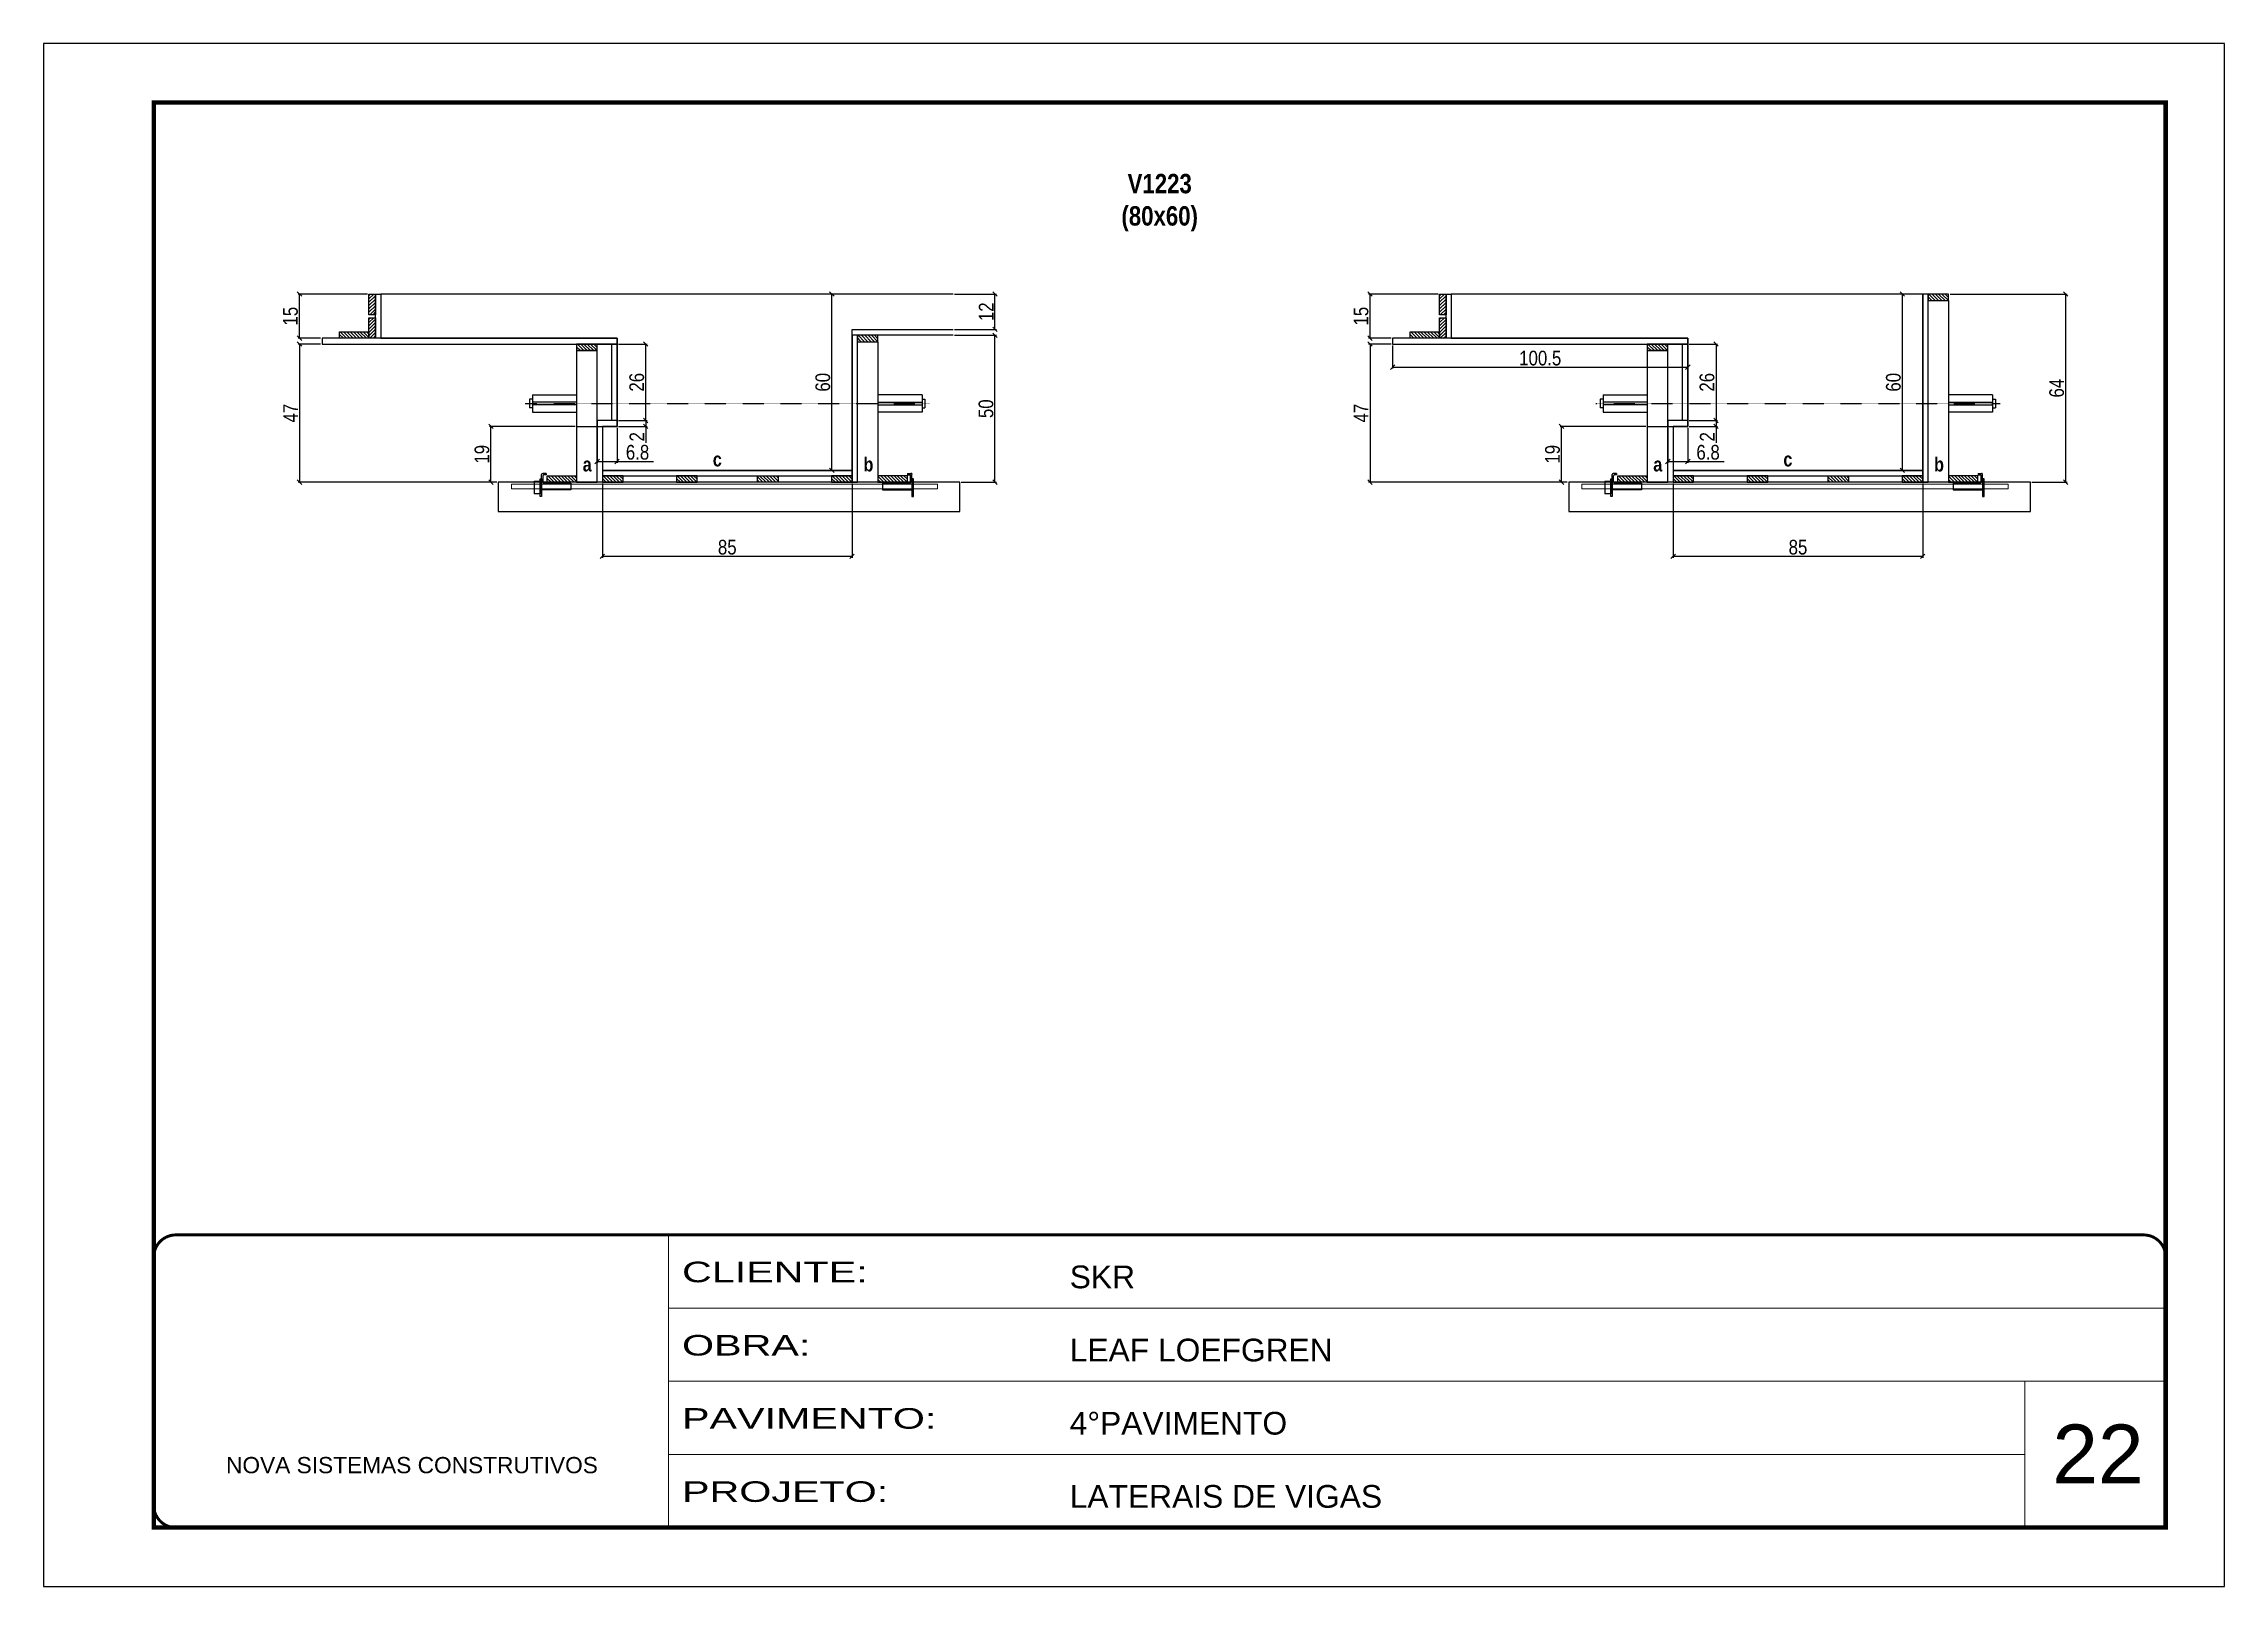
# Model space of a CAD drawing. Extents: x 3309 to 9563, y -2522 to 14608.
# Drawn here: x 4908 to 6393, y 7815 to 8865 of the extents above; entities that cross this region are included whole.
import ezdxf

# ---------------------------------------------------------------- set-up
doc = ezdxf.new("R2010")
doc.units = 0
for name, pattern in [('CONTINUO', [0]), ('DASHED', [0.75, 0.5, -0.25]), ('HIDDEN', [0.375, 0.25, -0.125])]:
    doc.linetypes.add(name, pattern=pattern)
for name, color, linetype in [('barrote', 251, 'Continuous'), ('COTA', 241, 'Continuous'), ('detalhes', 4, 'Continuous'), ('NOMENCLATURA', 7, 'Continuous'), ('Painéis', 200, 'Continuous'), ('presilha', 1, 'Continuous'), ('SARR_2.2x10', 60, 'Continuous'), ('SARR_2.2x7', 40, 'Continuous'), ('SARR_3.5x7', 81, 'Continuous'), ('TENSOR', 3, 'Continuous')]:
    doc.layers.add(name, color=color, linetype=linetype)
for name, color, linetype, lineweight in [('CARIMBO', 255, 'Continuous', 9), ('CONCRETO', 251, 'Continuous', 25), ('Folhas', 255, 'Continuous', 9), ('SARRAFO DE PRESSAO', 251, 'DASHED', 9), ('SCO-___-LAJ', 2, 'Continuous', 0)]:
    doc.layers.add(name, color=color, linetype=linetype, lineweight=lineweight)
doc.layers.add('Laje_Perimetro', color=7, linetype='Continuous', plot=False)
doc.styles.add('ARIAL', font='arial.ttf')
doc.styles.add('COTA TECNICA 2X', font='techl___.ttf', dxfattribs={"height": 10})
doc.styles.add('TECNICA', font='techb___.ttf', dxfattribs={"height": 10})
doc.styles.add('Tecnologia', font='')
doc.styles.get('Tecnologia').set_extended_font_data('Forgotten Futurist')
doc.dimstyles.new('SECAO', dxfattribs={"dimscale": 0.333333, "dimtxt": 5, "dimasz": 9, "dimexe": 3, "dimexo": 3, "dimgap": 3, "dimtad": 1, "dimdec": 1, "dimlfac": 0.5, "dimzin": 12, "dimdsep": 46, "dimtxsty": 'COTA TECNICA 2X', "dimblk1": 'OBLIQUE', "dimblk2": 'OBLIQUE', "dimsah": 1, "dimcen": 0.9, "dimclrd": 4, "dimclre": 4, "dimclrt": 240, "dimadec": 1, "dimazin": 3, "dimtfac": 1, "dimtdec": 1, "dimtmove": 0, "dimatfit": 3, "dimfxl": 1, "dimtolj": 1, "dimtzin": 12, "dimarcsym": 0})
pattern_1 = [(135, (38444.3748, -114945.7097), (-1.122532015, -1.122532015), [])]
pattern_2 = [(135, (38550.4067, -114945.7097), (-1.122532015, -1.122532015), [])]
pattern_3 = [(135, (39173.3902, -114945.7097), (-1.122532015, -1.122532015), [])]
pattern_4 = [(135, (39279.422, -114945.7097), (-1.122532015, -1.122532015), [])]

# ---------------------------------------------------------------- blocks, each defined once
blk = doc.blocks.new('9999999999')
at = {"color": 30, "linetype": 'CONTINUO'}
for p, q in [((98564.6, 34230.2), (98564.6, 34429.4)), ((98564.6, 34379.6), (99584, 34379.6)), ((98564.6, 34329.8), (99488, 34329.8)), ((99584, 34329.8), (99488, 34329.8)), ((99488, 34329.8), (99488, 34230.2)), ((98564.6, 34280), (99488, 34280))]:
    blk.add_line(p, q, dxfattribs=at)
at = {"color": 30, "linetype": 'CONTINUO', "const_width": 2}
blk.add_lwpolyline([(99584, 34230.2), (99584, 34414.4, 0.414214), (99569, 34429.4), (98229, 34429.4, 0.414214), (98214, 34414.4), (98214, 34245.2, 0.414214), (98229, 34230.2), (99584, 34230.2)], format="xyb", dxfattribs=at)
at = {"layer": 'Folhas'}
blk.add_lwpolyline([(98139, 34190.2), (99624, 34190.2), (99624, 35240.2), (98139, 35240.2)], close=True, dxfattribs=at)
at = {"layer": 'Folhas', "color": 30, "const_width": 3}
blk.add_lwpolyline([(98214, 34230.2), (99584, 34230.2), (99584, 35200.2), (98214, 35200.2)], close=True, dxfattribs=at)
at = {"color": 7, "linetype": 'Continuous', "ltscale": 5, "style": 'ARIAL'}
for s, height, p in [('SKR', 15.48, (98837.7, 34393.1)), ('LEAF LOEFGREN', 15.483, (98837.7, 34343.3)), ('4°PAVIMENTO', 15.483, (98837.7, 34293.5)), ('NOVA SISTEMAS CONSTRUTIVOS', 11.059, (98263.2, 34267.2)), ('LATERAIS DE VIGAS', 15.483, (98837.7, 34243.7))]:
    blk.add_text(s, height=height, dxfattribs=at).set_placement(p)
at = {"layer": 'Folhas', "color": 7, "style": 'Tecnologia', "width": 1.5}
for s, p in [('CLIENTE:', (98573.7, 34397.2)), ('OBRA:', (98573.7, 34347.3)), ('PAVIMENTO:', (98573.7, 34297.5)), ('PROJETO:', (98573.7, 34247.7))]:
    blk.add_text(s, height=14, dxfattribs=at).set_placement(p)
blk = doc.blocks.new('PRESILHA METÁLICA 1')
at = {"layer": 'presilha'}
for p, q in [((0, 13), (6, 13)), ((0, 13), (0, 0)), ((6, 0), (0, 0)), ((6, 15.5), (7.5, 15.5)), ((6, -2.5), (6, 15.5)), ((6, 13), (6, 0)), ((7.5, 10.6), (7.5, 19.9)), ((7.5, 15.5), (7.5, -2.5)), ((37.5, 4.1), (7.5, 4.1)), ((12, 21), (8.6, 21)), ((9, 11.6), (9, 18.9)), ((12, 19.5), (9.6, 19.5)), ((37.5, 11), (9.6, 11)), ((12, 21), (12, 19.5)), ((37.5, 11), (37.5, 4.1)), ((7.5, -2.5), (6, -2.5))]:
    blk.add_line(p, q, dxfattribs=at)
for centre, radius, start, end in [((8.6, 19.9), 1.14, 90, 180), ((9.6, 18.9), 0.57, 90, 180), ((9.6, 11.6), 0.57, 180, 270)]:
    blk.add_arc(centre, radius, start, end, dxfattribs=at)
blk = doc.blocks.new('PRESILHA METÁLICA 2')
at = {"layer": 'presilha'}
for p, q in [((-5.2, 23.5), (-5.2, 22)), ((-5.2, 23.5), (-1.9, 23.5)), ((-0.8, 14.6), (-0.8, 22.4)), ((-30.8, 13.5), (-30.8, 6.6)), ((-30.8, 13.5), (-2.8, 13.5)), ((-30.8, 6.6), (-0.8, 6.6)), ((-5.2, 22), (-2.8, 22)), ((-2.2, 14.1), (-2.2, 21.4)), ((0.8, 18), (-0.8, 18)), ((-0.8, 18), (-0.8, 0)), ((-0.8, 0), (0.8, 0)), ((0.8, 0), (0.8, 18))]:
    blk.add_line(p, q, dxfattribs=at)
for centre, radius, start, end in [((-1.9, 22.4), 1.14, 0, 90), ((-2.8, 21.4), 0.57, 0, 90), ((-2.8, 14.1), 0.57, 270, 0)]:
    blk.add_arc(centre, radius, start, end, dxfattribs=at)
blk = doc.blocks.new('_Oblique')
at = {"color": 0, "linetype": 'ByBlock', "lineweight": -2}
blk.add_line((-0.5, -0.5), (0.5, 0.5), dxfattribs=at)
blk = doc.blocks.new('*D2560')
at = {"layer": 'COTA', "color": 4, "lineweight": -2, "transparency": 16777216}
for p, q in [((5096.4, 8660.5), (5081.1, 8660.5)), ((5082.1, 8660.5), (5082.1, 8566.5)), ((5216.4, 8566.5), (5081.1, 8566.5))]:
    blk.add_line(p, q, dxfattribs=at)
at = {"layer": 'Defpoints', "color": 0, "transparency": 16777216}
for p in [(5097.4, 8660.5), (5082.1, 8566.5), (5217.4, 8566.5)]:
    blk.add_point(p, dxfattribs=at)
at = {"layer": 'COTA', "color": 4, "lineweight": -2, "transparency": 16777216, "xscale": 3, "yscale": 3, "zscale": 3}
for p, rotation in [((5082.1, 8660.5), 90), ((5082.1, 8566.5), 270)]:
    blk.add_blockref('_Oblique', p, dxfattribs=dict(at, rotation=rotation))
at = {"layer": 'COTA', "color": 240, "transparency": 16777216, "insert": (5076, 8613.5), "char_height": 10, "attachment_point": 5, "rotation": 90, "style": 'COTA TECNICA 2X'}
blk.add_mtext('\\A1;47', dxfattribs=at)
blk = doc.blocks.new('*D2561')
at = {"layer": 'COTA', "color": 4, "lineweight": -2, "transparency": 16777216}
for p, q in [((5128.4, 8694.5), (5081.1, 8694.5)), ((5082.1, 8664.5), (5082.1, 8694.5)), ((5096.4, 8664.5), (5081.1, 8664.5))]:
    blk.add_line(p, q, dxfattribs=at)
at = {"layer": 'Defpoints', "color": 0, "transparency": 16777216}
for p in [(5082.1, 8694.5), (5129.4, 8694.5), (5097.4, 8664.5)]:
    blk.add_point(p, dxfattribs=at)
at = {"layer": 'COTA', "color": 4, "lineweight": -2, "transparency": 16777216, "xscale": 3, "yscale": 3, "zscale": 3}
for p, rotation in [((5082.1, 8694.5), 90), ((5082.1, 8664.5), 270)]:
    blk.add_blockref('_Oblique', p, dxfattribs=dict(at, rotation=rotation))
at = {"layer": 'COTA', "color": 240, "transparency": 16777216, "insert": (5076, 8679.5), "char_height": 10, "attachment_point": 5, "rotation": 90, "style": 'COTA TECNICA 2X'}
blk.add_mtext('\\A1;15', dxfattribs=at)
blk = doc.blocks.new('*D2562')
at = {"layer": 'COTA', "color": 4, "lineweight": -2, "transparency": 16777216}
for p, q in [((5528.1, 8666.5), (5556.7, 8666.5)), ((5555.7, 8566.5), (5555.7, 8666.5)), ((5532.7, 8566.5), (5556.7, 8566.5))]:
    blk.add_line(p, q, dxfattribs=at)
at = {"layer": 'Defpoints', "color": 0, "transparency": 16777216}
for p in [(5527.1, 8666.5), (5555.7, 8666.5), (5531.7, 8566.5)]:
    blk.add_point(p, dxfattribs=at)
at = {"layer": 'COTA', "color": 4, "lineweight": -2, "transparency": 16777216, "xscale": 3, "yscale": 3, "zscale": 3}
for p, rotation in [((5555.7, 8666.5), 90), ((5555.7, 8566.5), 270)]:
    blk.add_blockref('_Oblique', p, dxfattribs=dict(at, rotation=rotation))
at = {"layer": 'COTA', "color": 240, "transparency": 16777216, "insert": (5549.6, 8616.5), "char_height": 10, "attachment_point": 5, "rotation": 90, "style": 'COTA TECNICA 2X'}
blk.add_mtext('\\A1;50', dxfattribs=at)
blk = doc.blocks.new('*D2563')
at = {"layer": 'COTA', "color": 4, "lineweight": -2, "transparency": 16777216}
for p, q in [((5528.1, 8694.5), (5556.7, 8694.5)), ((5555.7, 8670.5), (5555.7, 8694.5)), ((5528.1, 8670.5), (5556.7, 8670.5))]:
    blk.add_line(p, q, dxfattribs=at)
at = {"layer": 'Defpoints', "color": 0, "transparency": 16777216}
for p in [(5527.1, 8694.5), (5555.7, 8694.5), (5527.1, 8670.5)]:
    blk.add_point(p, dxfattribs=at)
at = {"layer": 'COTA', "color": 4, "lineweight": -2, "transparency": 16777216, "xscale": 3, "yscale": 3, "zscale": 3}
for p, rotation in [((5555.7, 8694.5), 90), ((5555.7, 8670.5), 270)]:
    blk.add_blockref('_Oblique', p, dxfattribs=dict(at, rotation=rotation))
at = {"layer": 'COTA', "color": 240, "transparency": 16777216, "insert": (5549.7, 8682.5), "char_height": 10, "attachment_point": 5, "rotation": 90, "style": 'COTA TECNICA 2X'}
blk.add_mtext('\\A1;12', dxfattribs=at)
blk = doc.blocks.new('*D2564')
at = {"layer": 'COTA', "color": 4, "lineweight": -2, "transparency": 16777216}
for p, q in [((5457.4, 8694.5), (5443.6, 8694.5)), ((5444.6, 8574.5), (5444.6, 8694.5)), ((5457.4, 8574.5), (5443.6, 8574.5))]:
    blk.add_line(p, q, dxfattribs=at)
at = {"layer": 'Defpoints', "color": 0, "transparency": 16777216}
for p in [(5444.6, 8694.5), (5458.4, 8694.5), (5458.4, 8574.5)]:
    blk.add_point(p, dxfattribs=at)
at = {"layer": 'COTA', "color": 4, "lineweight": -2, "transparency": 16777216, "xscale": 3, "yscale": 3, "zscale": 3}
for p, rotation in [((5444.6, 8694.5), 90), ((5444.6, 8574.5), 270)]:
    blk.add_blockref('_Oblique', p, dxfattribs=dict(at, rotation=rotation))
at = {"layer": 'COTA', "color": 240, "transparency": 16777216, "insert": (5438.5, 8634.5), "char_height": 10, "attachment_point": 5, "rotation": 90, "style": 'COTA TECNICA 2X'}
blk.add_mtext('\\A1;60', dxfattribs=at)
blk = doc.blocks.new('*D2565')
at = {"layer": 'COTA', "color": 4, "lineweight": -2, "transparency": 16777216}
for p, q in [((5288.4, 8565.5), (5288.4, 8515.1)), ((5458.4, 8565.5), (5458.4, 8515.1)), ((5288.4, 8516.1), (5458.4, 8516.1))]:
    blk.add_line(p, q, dxfattribs=at)
at = {"layer": 'Defpoints', "color": 0, "transparency": 16777216}
for p in [(5288.4, 8566.5), (5458.4, 8566.5), (5458.4, 8516.1)]:
    blk.add_point(p, dxfattribs=at)
at = {"layer": 'COTA', "color": 4, "lineweight": -2, "transparency": 16777216, "xscale": 3, "yscale": 3, "zscale": 3, "rotation": 180}
blk.add_blockref('_Oblique', (5288.4, 8516.1), dxfattribs=at)
at = {"layer": 'COTA', "color": 4, "lineweight": -2, "transparency": 16777216, "xscale": 3, "yscale": 3, "zscale": 3}
blk.add_blockref('_Oblique', (5458.4, 8516.1), dxfattribs=at)
at = {"layer": 'COTA', "color": 240, "transparency": 16777216, "insert": (5373.4, 8522.2), "char_height": 10, "attachment_point": 5, "style": 'COTA TECNICA 2X'}
blk.add_mtext('\\A1;85', dxfattribs=at)
blk = doc.blocks.new('*D2567')
at = {"layer": 'COTA', "color": 4, "lineweight": -2, "transparency": 16777216}
for p, q in [((5284.8, 8603.5), (5284.8, 8579.6)), ((5298.4, 8603.5), (5298.4, 8579.6)), ((5284.8, 8580.6), (5298.4, 8580.6)), ((5298.4, 8580.6), (5323.2, 8580.6))]:
    blk.add_line(p, q, dxfattribs=at)
at = {"layer": 'Defpoints', "color": 0, "transparency": 16777216}
for p in [(5284.8, 8604.5), (5298.4, 8604.5), (5298.4, 8580.6)]:
    blk.add_point(p, dxfattribs=at)
at = {"layer": 'COTA', "color": 4, "lineweight": -2, "transparency": 16777216, "xscale": 3, "yscale": 3, "zscale": 3, "rotation": 180}
blk.add_blockref('_Oblique', (5284.8, 8580.6), dxfattribs=at)
at = {"layer": 'COTA', "color": 4, "lineweight": -2, "transparency": 16777216, "xscale": 3, "yscale": 3, "zscale": 3}
blk.add_blockref('_Oblique', (5298.4, 8580.6), dxfattribs=at)
at = {"layer": 'COTA', "color": 240, "transparency": 16777216, "insert": (5312.3, 8586.8), "char_height": 10, "attachment_point": 5, "style": 'COTA TECNICA 2X'}
blk.add_mtext('\\A1;6.8', dxfattribs=at)
blk = doc.blocks.new('*D2574')
at = {"layer": 'COTA', "color": 4, "lineweight": -2, "transparency": 16777216}
for p, q in [((5825.5, 8660.5), (5810.1, 8660.5)), ((5811.1, 8660.5), (5811.1, 8566.5)), ((5945.4, 8566.5), (5810.1, 8566.5))]:
    blk.add_line(p, q, dxfattribs=at)
at = {"layer": 'Defpoints', "color": 0, "transparency": 16777216}
for p in [(5826.5, 8660.5), (5811.1, 8566.5), (5946.4, 8566.5)]:
    blk.add_point(p, dxfattribs=at)
at = {"layer": 'COTA', "color": 4, "lineweight": -2, "transparency": 16777216, "xscale": 3, "yscale": 3, "zscale": 3}
for p, rotation in [((5811.1, 8660.5), 90), ((5811.1, 8566.5), 270)]:
    blk.add_blockref('_Oblique', p, dxfattribs=dict(at, rotation=rotation))
at = {"layer": 'COTA', "color": 240, "transparency": 16777216, "insert": (5805, 8613.5), "char_height": 10, "attachment_point": 5, "rotation": 90, "style": 'COTA TECNICA 2X'}
blk.add_mtext('\\A1;47', dxfattribs=at)
blk = doc.blocks.new('*D2569')
at = {"layer": 'COTA', "color": 4, "lineweight": -2, "transparency": 16777216}
for p, q in [((5857.5, 8694.5), (5810.1, 8694.5)), ((5811.1, 8664.5), (5811.1, 8694.5)), ((5825.5, 8664.5), (5810.1, 8664.5))]:
    blk.add_line(p, q, dxfattribs=at)
at = {"layer": 'Defpoints', "color": 0, "transparency": 16777216}
for p in [(5811.1, 8694.5), (5858.5, 8694.5), (5826.5, 8664.5)]:
    blk.add_point(p, dxfattribs=at)
at = {"layer": 'COTA', "color": 4, "lineweight": -2, "transparency": 16777216, "xscale": 3, "yscale": 3, "zscale": 3}
for p, rotation in [((5811.1, 8694.5), 90), ((5811.1, 8664.5), 270)]:
    blk.add_blockref('_Oblique', p, dxfattribs=dict(at, rotation=rotation))
at = {"layer": 'COTA', "color": 240, "transparency": 16777216, "insert": (5805, 8679.5), "char_height": 10, "attachment_point": 5, "rotation": 90, "style": 'COTA TECNICA 2X'}
blk.add_mtext('\\A1;15', dxfattribs=at)
blk = doc.blocks.new('*D2570')
at = {"layer": 'COTA', "color": 4, "lineweight": -2, "transparency": 16777216}
for p, q in [((6206.1, 8694.5), (6285.8, 8694.5)), ((6284.8, 8566.5), (6284.8, 8694.5)), ((6261.7, 8566.5), (6285.8, 8566.5))]:
    blk.add_line(p, q, dxfattribs=at)
at = {"layer": 'Defpoints', "color": 0, "transparency": 16777216}
for p in [(6205.1, 8694.5), (6284.8, 8694.5), (6260.7, 8566.5)]:
    blk.add_point(p, dxfattribs=at)
at = {"layer": 'COTA', "color": 4, "lineweight": -2, "transparency": 16777216, "xscale": 3, "yscale": 3, "zscale": 3}
for p, rotation in [((6284.8, 8694.5), 90), ((6284.8, 8566.5), 270)]:
    blk.add_blockref('_Oblique', p, dxfattribs=dict(at, rotation=rotation))
at = {"layer": 'COTA', "color": 240, "transparency": 16777216, "insert": (6278.7, 8630.5), "char_height": 10, "attachment_point": 5, "rotation": 90, "style": 'COTA TECNICA 2X'}
blk.add_mtext('\\A1;64', dxfattribs=at)
blk = doc.blocks.new('*D2572')
at = {"layer": 'COTA', "color": 4, "lineweight": -2, "transparency": 16777216}
for p, q in [((6186.5, 8694.5), (6172.6, 8694.5)), ((6173.6, 8574.5), (6173.6, 8694.5)), ((6186.5, 8574.5), (6172.6, 8574.5))]:
    blk.add_line(p, q, dxfattribs=at)
at = {"layer": 'Defpoints', "color": 0, "transparency": 16777216}
for p in [(6173.6, 8694.5), (6187.5, 8694.5), (6187.5, 8574.5)]:
    blk.add_point(p, dxfattribs=at)
at = {"layer": 'COTA', "color": 4, "lineweight": -2, "transparency": 16777216, "xscale": 3, "yscale": 3, "zscale": 3}
for p, rotation in [((6173.6, 8694.5), 90), ((6173.6, 8574.5), 270)]:
    blk.add_blockref('_Oblique', p, dxfattribs=dict(at, rotation=rotation))
at = {"layer": 'COTA', "color": 240, "transparency": 16777216, "insert": (6167.5, 8634.5), "char_height": 10, "attachment_point": 5, "rotation": 90, "style": 'COTA TECNICA 2X'}
blk.add_mtext('\\A1;60', dxfattribs=at)
blk = doc.blocks.new('*D2573')
at = {"layer": 'COTA', "color": 4, "lineweight": -2, "transparency": 16777216}
for p, q in [((6017.5, 8565.5), (6017.5, 8515.1)), ((6187.5, 8565.5), (6187.5, 8515.1)), ((6017.5, 8516.1), (6187.5, 8516.1))]:
    blk.add_line(p, q, dxfattribs=at)
at = {"layer": 'Defpoints', "color": 0, "transparency": 16777216}
for p in [(6017.5, 8566.5), (6187.5, 8566.5), (6187.5, 8516.1)]:
    blk.add_point(p, dxfattribs=at)
at = {"layer": 'COTA', "color": 4, "lineweight": -2, "transparency": 16777216, "xscale": 3, "yscale": 3, "zscale": 3, "rotation": 180}
blk.add_blockref('_Oblique', (6017.5, 8516.1), dxfattribs=at)
at = {"layer": 'COTA', "color": 4, "lineweight": -2, "transparency": 16777216, "xscale": 3, "yscale": 3, "zscale": 3}
blk.add_blockref('_Oblique', (6187.5, 8516.1), dxfattribs=at)
at = {"layer": 'COTA', "color": 240, "transparency": 16777216, "insert": (6102.5, 8522.2), "char_height": 10, "attachment_point": 5, "style": 'COTA TECNICA 2X'}
blk.add_mtext('\\A1;85', dxfattribs=at)
blk = doc.blocks.new('*D2576')
at = {"layer": 'COTA', "color": 4, "lineweight": -2, "transparency": 16777216}
for p, q in [((6028.5, 8660.5), (6047.7, 8660.5)), ((6046.7, 8660.5), (6046.7, 8608.5)), ((6028.5, 8608.5), (6047.7, 8608.5))]:
    blk.add_line(p, q, dxfattribs=at)
at = {"layer": 'Defpoints', "color": 0, "transparency": 16777216}
for p in [(6027.5, 8660.5), (6027.5, 8608.5), (6046.7, 8608.5)]:
    blk.add_point(p, dxfattribs=at)
at = {"layer": 'COTA', "color": 4, "lineweight": -2, "transparency": 16777216, "xscale": 3, "yscale": 3, "zscale": 3}
for p, rotation in [((6046.7, 8660.5), 90), ((6046.7, 8608.5), 270)]:
    blk.add_blockref('_Oblique', p, dxfattribs=dict(at, rotation=rotation))
at = {"layer": 'COTA', "color": 240, "transparency": 16777216, "insert": (6040.6, 8634.5), "char_height": 10, "attachment_point": 5, "rotation": 90, "style": 'COTA TECNICA 2X'}
blk.add_mtext('\\A1;26', dxfattribs=at)
blk = doc.blocks.new('*D2575')
at = {"layer": 'COTA', "color": 4, "lineweight": -2, "transparency": 16777216}
for p, q in [((5826.5, 8659.5), (5826.5, 8643.8)), ((6027.5, 8659.5), (6027.5, 8643.8)), ((5826.5, 8644.8), (6027.5, 8644.8))]:
    blk.add_line(p, q, dxfattribs=at)
at = {"layer": 'Defpoints', "color": 0, "transparency": 16777216}
for p in [(5826.5, 8660.5), (6027.5, 8660.5), (6027.5, 8644.8)]:
    blk.add_point(p, dxfattribs=at)
at = {"layer": 'COTA', "color": 4, "lineweight": -2, "transparency": 16777216, "xscale": 3, "yscale": 3, "zscale": 3, "rotation": 180}
blk.add_blockref('_Oblique', (5826.5, 8644.8), dxfattribs=at)
at = {"layer": 'COTA', "color": 4, "lineweight": -2, "transparency": 16777216, "xscale": 3, "yscale": 3, "zscale": 3}
blk.add_blockref('_Oblique', (6027.5, 8644.8), dxfattribs=at)
at = {"layer": 'COTA', "color": 240, "transparency": 16777216, "insert": (5927, 8650.9), "char_height": 10, "attachment_point": 5, "style": 'COTA TECNICA 2X'}
blk.add_mtext('\\A1;100.5', dxfattribs=at)
blk = doc.blocks.new('*D2579')
at = {"layer": 'COTA', "color": 4, "lineweight": -2, "transparency": 16777216}
for p, q in [((5299.4, 8660.5), (5318.9, 8660.5)), ((5317.9, 8608.5), (5317.9, 8660.5)), ((5299.4, 8608.5), (5318.9, 8608.5))]:
    blk.add_line(p, q, dxfattribs=at)
at = {"layer": 'Defpoints', "color": 0, "transparency": 16777216}
for p in [(5298.4, 8660.5), (5317.9, 8660.5), (5298.4, 8608.5)]:
    blk.add_point(p, dxfattribs=at)
at = {"layer": 'COTA', "color": 4, "lineweight": -2, "transparency": 16777216, "xscale": 3, "yscale": 3, "zscale": 3}
for p, rotation in [((5317.9, 8660.5), 90), ((5317.9, 8608.5), 270)]:
    blk.add_blockref('_Oblique', p, dxfattribs=dict(at, rotation=rotation))
at = {"layer": 'COTA', "color": 240, "transparency": 16777216, "insert": (5311.8, 8634.5), "char_height": 10, "attachment_point": 5, "rotation": 90, "style": 'COTA TECNICA 2X'}
blk.add_mtext('\\A1;26', dxfattribs=at)
blk = doc.blocks.new('*D2580')
at = {"layer": 'COTA', "color": 4, "lineweight": -2, "transparency": 16777216}
for p, q in [((5299.4, 8608.5), (5318.9, 8608.5)), ((5299.4, 8604.5), (5318.9, 8604.5)), ((5317.9, 8608.5), (5317.9, 8604.5)), ((5317.9, 8604.5), (5317.9, 8593.3))]:
    blk.add_line(p, q, dxfattribs=at)
at = {"layer": 'Defpoints', "color": 0, "transparency": 16777216}
for p in [(5298.4, 8608.5), (5298.4, 8604.5), (5317.9, 8604.5)]:
    blk.add_point(p, dxfattribs=at)
at = {"layer": 'COTA', "color": 4, "lineweight": -2, "transparency": 16777216, "xscale": 3, "yscale": 3, "zscale": 3}
for p, rotation in [((5317.9, 8608.5), 90), ((5317.9, 8604.5), 270)]:
    blk.add_blockref('_Oblique', p, dxfattribs=dict(at, rotation=rotation))
at = {"layer": 'COTA', "color": 240, "transparency": 16777216, "insert": (5311.9, 8597.4), "char_height": 10, "attachment_point": 5, "rotation": 90, "style": 'COTA TECNICA 2X'}
blk.add_mtext('\\A1;2', dxfattribs=at)
blk = doc.blocks.new('*D2581')
at = {"layer": 'COTA', "color": 4, "lineweight": -2, "transparency": 16777216}
for p, q in [((6028.5, 8608.5), (6047.7, 8608.5)), ((6028.5, 8604.5), (6047.7, 8604.5)), ((6046.7, 8608.5), (6046.7, 8604.5)), ((6046.7, 8604.5), (6046.7, 8593.3))]:
    blk.add_line(p, q, dxfattribs=at)
at = {"layer": 'Defpoints', "color": 0, "transparency": 16777216}
for p in [(6027.5, 8608.5), (6027.5, 8604.5), (6046.7, 8604.5)]:
    blk.add_point(p, dxfattribs=at)
at = {"layer": 'COTA', "color": 4, "lineweight": -2, "transparency": 16777216, "xscale": 3, "yscale": 3, "zscale": 3}
for p, rotation in [((6046.7, 8608.5), 90), ((6046.7, 8604.5), 270)]:
    blk.add_blockref('_Oblique', p, dxfattribs=dict(at, rotation=rotation))
at = {"layer": 'COTA', "color": 240, "transparency": 16777216, "insert": (6040.7, 8597.4), "char_height": 10, "attachment_point": 5, "rotation": 90, "style": 'COTA TECNICA 2X'}
blk.add_mtext('\\A1;2', dxfattribs=at)
blk = doc.blocks.new('*D2588')
at = {"layer": 'COTA', "color": 4, "lineweight": -2, "transparency": 16777216}
for p, q in [((5269.8, 8604.5), (5211.5, 8604.5)), ((5212.5, 8566.5), (5212.5, 8604.5)), ((5216.4, 8566.5), (5211.5, 8566.5))]:
    blk.add_line(p, q, dxfattribs=at)
at = {"layer": 'Defpoints', "color": 0, "transparency": 16777216}
for p in [(5212.5, 8604.5), (5270.8, 8604.5), (5217.4, 8566.5)]:
    blk.add_point(p, dxfattribs=at)
at = {"layer": 'COTA', "color": 4, "lineweight": -2, "transparency": 16777216, "xscale": 3, "yscale": 3, "zscale": 3}
for p, rotation in [((5212.5, 8604.5), 90), ((5212.5, 8566.5), 270)]:
    blk.add_blockref('_Oblique', p, dxfattribs=dict(at, rotation=rotation))
at = {"layer": 'COTA', "color": 240, "transparency": 16777216, "insert": (5206.4, 8585.5), "char_height": 10, "attachment_point": 5, "rotation": 90, "style": 'COTA TECNICA 2X'}
blk.add_mtext('\\A1;19', dxfattribs=at)
blk = doc.blocks.new('*D2621')
at = {"layer": 'COTA', "color": 4, "lineweight": -2, "transparency": 16777216}
for p, q in [((6013.9, 8603.5), (6013.9, 8579.6)), ((6027.5, 8603.5), (6027.5, 8579.6)), ((6013.9, 8580.6), (6027.5, 8580.6)), ((6027.5, 8580.6), (6052.2, 8580.6))]:
    blk.add_line(p, q, dxfattribs=at)
at = {"layer": 'Defpoints', "color": 0, "transparency": 16777216}
for p in [(6013.9, 8604.5), (6027.5, 8604.5), (6027.5, 8580.6)]:
    blk.add_point(p, dxfattribs=at)
at = {"layer": 'COTA', "color": 4, "lineweight": -2, "transparency": 16777216, "xscale": 3, "yscale": 3, "zscale": 3, "rotation": 180}
blk.add_blockref('_Oblique', (6013.9, 8580.6), dxfattribs=at)
at = {"layer": 'COTA', "color": 4, "lineweight": -2, "transparency": 16777216, "xscale": 3, "yscale": 3, "zscale": 3}
blk.add_blockref('_Oblique', (6027.5, 8580.6), dxfattribs=at)
at = {"layer": 'COTA', "color": 240, "transparency": 16777216, "insert": (6041.3, 8586.8), "char_height": 10, "attachment_point": 5, "style": 'COTA TECNICA 2X'}
blk.add_mtext('\\A1;6.8', dxfattribs=at)
blk = doc.blocks.new('*D2622')
at = {"layer": 'COTA', "color": 4, "lineweight": -2, "transparency": 16777216}
for p, q in [((5998.9, 8604.5), (5940.5, 8604.5)), ((5941.5, 8566.5), (5941.5, 8604.5)), ((5945.4, 8566.5), (5940.5, 8566.5))]:
    blk.add_line(p, q, dxfattribs=at)
at = {"layer": 'Defpoints', "color": 0, "transparency": 16777216}
for p in [(5941.5, 8604.5), (5999.9, 8604.5), (5946.4, 8566.5)]:
    blk.add_point(p, dxfattribs=at)
at = {"layer": 'COTA', "color": 4, "lineweight": -2, "transparency": 16777216, "xscale": 3, "yscale": 3, "zscale": 3}
for p, rotation in [((5941.5, 8604.5), 90), ((5941.5, 8566.5), 270)]:
    blk.add_blockref('_Oblique', p, dxfattribs=dict(at, rotation=rotation))
at = {"layer": 'COTA', "color": 240, "transparency": 16777216, "insert": (5935.4, 8585.5), "char_height": 10, "attachment_point": 5, "rotation": 90, "style": 'COTA TECNICA 2X'}
blk.add_mtext('\\A1;19', dxfattribs=at)

msp = doc.modelspace()

# ---------------------------------------------------------------- hatches: boundary and pattern name
at = {"layer": 'SARR_2.2x10'}
h = msp.add_hatch(dxfattribs=at)
h.set_pattern_fill('ANSI31', color=256, scale=0.5, angle=90)
h.set_pattern_definition([(135, (38302.9748, -114847.7098), (-1.122532015, -1.122532015), [])])
h.paths.add_polyline_path([(5109.44, 8668.86), (5109.44, 8664.46), (5129.44, 8664.46), (5129.44, 8668.86)])
h = msp.add_hatch(dxfattribs=at)
h.set_pattern_fill('ANSI31', color=256, scale=0.5, angle=90)
h.set_pattern_definition([(135, (39031.9902, -114847.7098), (-1.122532015, -1.122532015), [])])
h.paths.add_polyline_path([(5838.45, 8668.86), (5838.45, 8664.46), (5858.45, 8664.46), (5858.45, 8668.86)])
h = msp.add_hatch(dxfattribs=at)
h.set_pattern_fill('ANSI31', color=256, scale=0.5, angle=90)
h.set_pattern_definition(pattern_1)
h.paths.add_polyline_path([(5250.84, 8570.86), (5250.84, 8566.46), (5270.84, 8566.46), (5270.84, 8570.86)])
h = msp.add_hatch(dxfattribs=at)
h.set_pattern_fill('ANSI31', color=256, scale=0.5, angle=90)
h.set_pattern_definition(pattern_1)
h.paths.add_polyline_path([(5496.04, 8570.86), (5496.04, 8566.46), (5476.04, 8566.46), (5476.04, 8570.86)])
h = msp.add_hatch(dxfattribs=at)
h.set_pattern_fill('ANSI31', color=256, scale=0.5, angle=90)
h.set_pattern_definition(pattern_3)
h.paths.add_polyline_path([(5979.85, 8570.86), (5979.85, 8566.46), (5999.85, 8566.46), (5999.85, 8570.86)])
h = msp.add_hatch(dxfattribs=at)
h.set_pattern_fill('ANSI31', color=256, scale=0.5, angle=90)
h.set_pattern_definition(pattern_3)
h.paths.add_polyline_path([(6225.05, 8570.86), (6225.05, 8566.46), (6205.05, 8566.46), (6205.05, 8570.86)])
at = {"layer": 'SARR_2.2x7'}
h = msp.add_hatch(dxfattribs=at)
h.set_pattern_fill('ANSI31', color=256, scale=0.5)
h.set_pattern_definition([(45, (-118382.7335, -24493.0787), (-1.122532015, 1.122532015), [])])
h.paths.add_polyline_path([(5133.84, 8680.46), (5129.44, 8680.46), (5129.44, 8694.46), (5133.84, 8694.46)])
h = msp.add_hatch(dxfattribs=at)
h.set_pattern_fill('ANSI31', color=256, scale=0.5)
h.set_pattern_definition([(45, (-117653.7182, -24493.0787), (-1.122532015, 1.122532015), [])])
h.paths.add_polyline_path([(5862.85, 8680.46), (5858.45, 8680.46), (5858.45, 8694.46), (5862.85, 8694.46)])
h = msp.add_hatch(dxfattribs=at)
h.set_pattern_fill('ANSI31', color=256, scale=0.5, angle=90)
h.set_pattern_definition([(135, (39299.3902, -114822.1096), (-1.122532015, -1.122532015), [])])
h.paths.add_polyline_path([(6191.05, 8694.46), (6191.05, 8690.06), (6205.05, 8690.06), (6205.05, 8694.46)])
h = msp.add_hatch(dxfattribs=at)
h.set_pattern_fill('ANSI31', color=256, scale=0.5)
h.set_pattern_definition([(45, (-118382.7335, -24509.0787), (-1.122532015, 1.122532015), [])])
h.paths.add_polyline_path([(5133.84, 8664.46), (5129.44, 8664.46), (5129.44, 8678.46), (5133.84, 8678.46)])
h = msp.add_hatch(dxfattribs=at)
h.set_pattern_fill('ANSI31', color=256, scale=0.5)
h.set_pattern_definition([(45, (-117653.7182, -24509.0787), (-1.122532015, 1.122532015), [])])
h.paths.add_polyline_path([(5862.85, 8664.46), (5858.45, 8664.46), (5858.45, 8678.46), (5862.85, 8678.46)])
h = msp.add_hatch(dxfattribs=at)
h.set_pattern_fill('ANSI31', color=256, scale=0.5, angle=90)
h.set_pattern_definition([(135, (38379.1748, -114856.1098), (-1.122532015, -1.122532015), [])])
h.paths.add_polyline_path([(5270.84, 8660.46), (5270.84, 8656.06), (5284.84, 8656.06), (5284.84, 8660.46)])
h = msp.add_hatch(dxfattribs=at)
h.set_pattern_fill('ANSI31', color=256, scale=0.5, angle=90)
h.set_pattern_definition([(135, (38570.3748, -114850.1098), (-1.122532015, -1.122532015), [])])
h.paths.add_polyline_path([(5462.04, 8666.46), (5462.04, 8662.06), (5476.04, 8662.06), (5476.04, 8666.46)])
h = msp.add_hatch(dxfattribs=at)
h.set_pattern_fill('ANSI31', color=256, scale=0.5, angle=90)
h.set_pattern_definition([(135, (39108.1902, -114856.1098), (-1.122532015, -1.122532015), [])])
h.paths.add_polyline_path([(5999.85, 8660.46), (5999.85, 8656.06), (6013.85, 8656.06), (6013.85, 8660.46)])
h = msp.add_hatch(dxfattribs=at)
h.set_pattern_fill('ANSI31', color=256, scale=0.5, angle=90)
h.set_pattern_definition([(135, (38499.9748, -114945.7097), (-1.122532015, -1.122532015), [])])
h.paths.add_polyline_path([(5288.44, 8570.86), (5288.44, 8566.46), (5302.44, 8566.46), (5302.44, 8570.86)])
h = msp.add_hatch(dxfattribs=at)
h.set_pattern_fill('ANSI31', color=256, scale=0.5, angle=90)
h.set_pattern_definition(pattern_2)
h.paths.add_polyline_path([(5338.87, 8570.86), (5338.87, 8566.46), (5352.87, 8566.46), (5352.87, 8570.86)])
h = msp.add_hatch(dxfattribs=at)
h.set_pattern_fill('ANSI31', color=256, scale=0.5, angle=90)
h.set_pattern_definition(pattern_2)
h.paths.add_polyline_path([(5408, 8570.86), (5408, 8566.46), (5394, 8566.46), (5394, 8570.86)])
h = msp.add_hatch(dxfattribs=at)
h.set_pattern_fill('ANSI31', color=256, scale=0.5, angle=90)
h.set_pattern_definition([(135, (38655.9748, -114945.7098), (-1.122532015, -1.122532015), [])])
h.paths.add_polyline_path([(5444.44, 8570.86), (5444.44, 8566.46), (5458.44, 8566.46), (5458.44, 8570.86)])
h = msp.add_hatch(dxfattribs=at)
h.set_pattern_fill('ANSI31', color=256, scale=0.5, angle=90)
h.set_pattern_definition([(135, (39228.9902, -114945.7097), (-1.122532015, -1.122532015), [])])
h.paths.add_polyline_path([(6017.45, 8570.86), (6017.45, 8566.46), (6031.45, 8566.46), (6031.45, 8570.86)])
h = msp.add_hatch(dxfattribs=at)
h.set_pattern_fill('ANSI31', color=256, scale=0.5, angle=90)
h.set_pattern_definition(pattern_4)
h.paths.add_polyline_path([(6067.88, 8570.86), (6067.88, 8566.46), (6081.88, 8566.46), (6081.88, 8570.86)])
h = msp.add_hatch(dxfattribs=at)
h.set_pattern_fill('ANSI31', color=256, scale=0.5, angle=90)
h.set_pattern_definition(pattern_4)
h.paths.add_polyline_path([(6137.02, 8570.86), (6137.02, 8566.46), (6123.02, 8566.46), (6123.02, 8570.86)])
h = msp.add_hatch(dxfattribs=at)
h.set_pattern_fill('ANSI31', color=256, scale=0.5, angle=90)
h.set_pattern_definition([(135, (39384.9902, -114945.7098), (-1.122532015, -1.122532015), [])])
h.paths.add_polyline_path([(6173.45, 8570.86), (6173.45, 8566.46), (6187.45, 8566.46), (6187.45, 8570.86)])

# ---------------------------------------------------------------- linework, layer by layer
at = {"ltscale": 3}
for p, q in [((5238.84, 8623.06), (5238.84, 8617.06)), ((5240.84, 8623.06), (5238.84, 8623.06)), ((5240.84, 8617.06), (5238.84, 8617.06)), ((5240.84, 8626.06), (5240.84, 8614.06)), ((5240.84, 8626.06), (5270.84, 8626.06)), ((5270.84, 8621.06), (5240.84, 8621.06)), ((5270.84, 8619.06), (5240.84, 8619.06)), ((5240.84, 8614.06), (5270.84, 8614.06)), ((5506.04, 8626.06), (5476.04, 8626.06)), ((5476.04, 8621.06), (5506.04, 8621.06)), ((5476.04, 8619.06), (5506.04, 8619.06)), ((5506.04, 8614.06), (5476.04, 8614.06)), ((5506.04, 8626.06), (5506.04, 8614.06)), ((5506.04, 8623.06), (5508.04, 8623.06)), ((5506.04, 8617.06), (5508.04, 8617.06)), ((5508.04, 8623.06), (5508.04, 8617.06)), ((5967.85, 8623.06), (5967.85, 8617.06)), ((5969.85, 8623.06), (5967.85, 8623.06)), ((5969.85, 8617.06), (5967.85, 8617.06)), ((5969.85, 8626.06), (5969.85, 8614.06)), ((5969.85, 8626.06), (5999.85, 8626.06)), ((5999.85, 8621.06), (5969.85, 8621.06)), ((5999.85, 8619.06), (5969.85, 8619.06)), ((5969.85, 8614.06), (5999.85, 8614.06)), ((6235.05, 8626.06), (6205.05, 8626.06)), ((6205.05, 8621.06), (6235.05, 8621.06)), ((6205.05, 8619.06), (6235.05, 8619.06)), ((6235.05, 8614.06), (6205.05, 8614.06)), ((6235.05, 8626.06), (6235.05, 8614.06)), ((6235.05, 8623.06), (6237.05, 8623.06)), ((6235.05, 8617.06), (6237.05, 8617.06)), ((6237.05, 8623.06), (6237.05, 8617.06))]:
    msp.add_line(p, q, dxfattribs=at)
at = {"layer": 'barrote'}
for points in [[(5217.38, 8546.46), (5531.72, 8546.46), (5531.72, 8566.46), (5217.38, 8566.46)], [(5946.4, 8546.46), (6260.73, 8546.46), (6260.73, 8566.46), (5946.4, 8566.46)]]:
    msp.add_lwpolyline(points, close=True, dxfattribs=at)
at = {"layer": 'CONCRETO', "linetype": 'Continuous'}
for points in [[(5527.14, 8694.46), (5137.44, 8694.46), (5137.44, 8664.46), (5298.44, 8664.46), (5298.44, 8604.46), (5288.44, 8604.46), (5288.44, 8574.46), (5458.44, 8574.46), (5458.44, 8670.46), (5527.14, 8670.46)], [(6205.05, 8694.46), (5866.45, 8694.46), (5866.45, 8664.46), (6027.45, 8664.46), (6027.45, 8604.46), (6017.45, 8604.46), (6017.45, 8574.46), (6187.45, 8574.46), (6187.45, 8670.46), (6187.45, 8694.46)]]:
    msp.add_lwpolyline(points, dxfattribs=at)
at = {"layer": 'Laje_Perimetro'}
msp.add_lwpolyline([(6392.87, 8864.98), (4907.87, 8864.98), (4907.87, 7814.98), (6392.87, 7814.98)], close=True, dxfattribs=at)
at = {"layer": 'Painéis', "linetype": 'Continuous', "elevation": 0}
for points in [[(5133.84, 8664.46), (5133.84, 8694.46), (5137.44, 8694.46), (5137.44, 8664.46)], [(5862.85, 8664.46), (5862.85, 8694.46), (5866.45, 8694.46), (5866.45, 8664.46)], [(6191.05, 8566.46), (6191.05, 8694.46), (6187.45, 8694.46), (6187.45, 8566.46)], [(5462.04, 8566.46), (5462.04, 8666.46), (5458.44, 8666.46), (5458.44, 8566.46)]]:
    msp.add_lwpolyline(points, close=True, dxfattribs=at)
at = {"layer": 'Painéis', "linetype": 'Continuous'}
for points in [[(5298.44, 8664.46), (5097.44, 8664.46), (5097.44, 8660.46), (5298.44, 8660.46)], [(5270.84, 8604.46), (5298.44, 8604.46), (5298.44, 8660.46), (5270.84, 8660.46)], [(5294.84, 8608.46), (5294.84, 8660.46), (5298.44, 8660.46), (5298.44, 8608.46)], [(6027.45, 8664.46), (5826.45, 8664.46), (5826.45, 8660.46), (6027.45, 8660.46)], [(5999.85, 8604.46), (6027.45, 8604.46), (6027.45, 8660.46), (5999.85, 8660.46)], [(6023.85, 8608.46), (6023.85, 8660.46), (6027.45, 8660.46), (6027.45, 8608.46)], [(5284.84, 8604.46), (5298.44, 8604.46), (5298.44, 8608.46), (5284.84, 8608.46)], [(5284.84, 8566.46), (5284.84, 8604.46), (5288.44, 8604.46), (5288.44, 8566.46)], [(6013.85, 8604.46), (6027.45, 8604.46), (6027.45, 8608.46), (6013.85, 8608.46)], [(6013.85, 8604.46), (6017.45, 8604.46), (6017.45, 8566.46), (6013.85, 8566.46)], [(5458.44, 8574.46), (5288.44, 8574.46), (5288.44, 8570.86), (5458.44, 8570.86)], [(6187.45, 8574.46), (6017.45, 8574.46), (6017.45, 8570.86), (6187.45, 8570.86)]]:
    msp.add_lwpolyline(points, close=True, dxfattribs=at)
msp.add_lwpolyline([(5527.14, 8666.46), (5458.44, 8666.46), (5458.44, 8670.46), (5527.14, 8670.46)], dxfattribs=at)
at = {"layer": 'SARR_2.2x10', "elevation": 0}
for points in [[(5109.44, 8668.86), (5129.44, 8668.86), (5129.44, 8664.46), (5109.44, 8664.46)], [(5838.45, 8668.86), (5858.45, 8668.86), (5858.45, 8664.46), (5838.45, 8664.46)]]:
    msp.add_lwpolyline(points, close=True, dxfattribs=at)
at = {"layer": 'SARR_2.2x10'}
for points in [[(5250.84, 8570.86), (5270.84, 8570.86), (5270.84, 8566.46), (5250.84, 8566.46)], [(5496.04, 8570.86), (5476.04, 8570.86), (5476.04, 8566.46), (5496.04, 8566.46)], [(5979.85, 8570.86), (5999.85, 8570.86), (5999.85, 8566.46), (5979.85, 8566.46)], [(6225.05, 8570.86), (6205.05, 8570.86), (6205.05, 8566.46), (6225.05, 8566.46)]]:
    msp.add_lwpolyline(points, close=True, dxfattribs=at)
at = {"layer": 'SARR_2.2x7', "elevation": 0}
for points in [[(5133.84, 8694.46), (5133.84, 8680.46), (5129.44, 8680.46), (5129.44, 8694.46)], [(5862.85, 8694.46), (5862.85, 8680.46), (5858.45, 8680.46), (5858.45, 8694.46)], [(5133.84, 8678.46), (5133.84, 8664.46), (5129.44, 8664.46), (5129.44, 8678.46)], [(5862.85, 8678.46), (5862.85, 8664.46), (5858.45, 8664.46), (5858.45, 8678.46)], [(5284.84, 8660.46), (5270.84, 8660.46), (5270.84, 8656.06), (5284.84, 8656.06)], [(6013.85, 8660.46), (5999.85, 8660.46), (5999.85, 8656.06), (6013.85, 8656.06)]]:
    msp.add_lwpolyline(points, close=True, dxfattribs=at)
at = {"layer": 'SARR_2.2x7'}
for points in [[(6205.05, 8694.46), (6191.05, 8694.46), (6191.05, 8690.06), (6205.05, 8690.06)], [(5476.04, 8666.46), (5462.04, 8666.46), (5462.04, 8662.06), (5476.04, 8662.06)], [(5302.44, 8570.86), (5288.44, 8570.86), (5288.44, 8566.46), (5302.44, 8566.46)], [(5352.87, 8570.86), (5338.87, 8570.86), (5338.87, 8566.46), (5352.87, 8566.46)], [(5394, 8570.86), (5408, 8570.86), (5408, 8566.46), (5394, 8566.46)], [(5458.44, 8570.86), (5444.44, 8570.86), (5444.44, 8566.46), (5458.44, 8566.46)], [(6031.45, 8570.86), (6017.45, 8570.86), (6017.45, 8566.46), (6031.45, 8566.46)], [(6081.88, 8570.86), (6067.88, 8570.86), (6067.88, 8566.46), (6081.88, 8566.46)], [(6123.02, 8570.86), (6137.02, 8570.86), (6137.02, 8566.46), (6123.02, 8566.46)], [(6187.45, 8570.86), (6173.45, 8570.86), (6173.45, 8566.46), (6187.45, 8566.46)]]:
    msp.add_lwpolyline(points, close=True, dxfattribs=at)
at = {"layer": 'SARR_3.5x7', "elevation": 0}
for points in [[(6191.05, 8690.06), (6205.05, 8690.06), (6205.05, 8566.46), (6191.05, 8566.46)], [(5462.04, 8662.06), (5476.04, 8662.06), (5476.04, 8566.46), (5462.04, 8566.46)]]:
    msp.add_lwpolyline(points, close=True, dxfattribs=at)
at = {"layer": 'SARR_3.5x7'}
for points in [[(5284.84, 8656.06), (5270.84, 8656.06), (5270.84, 8566.46), (5284.84, 8566.46)], [(6013.85, 8656.06), (5999.85, 8656.06), (5999.85, 8566.46), (6013.85, 8566.46)]]:
    msp.add_lwpolyline(points, close=True, dxfattribs=at)
at = {"layer": 'SCO-___-LAJ', "color": 1}
for points in [[(5226.38, 8565.13), (5516.64, 8565.13), (5516.64, 8561.93), (5226.38, 8561.93)], [(5955.4, 8565.13), (6245.65, 8565.13), (6245.65, 8561.93), (5955.4, 8561.93)]]:
    msp.add_lwpolyline(points, close=True, dxfattribs=at)
at = {"layer": 'TENSOR', "linetype": 'HIDDEN', "ltscale": 0.5}
for p, q in [((5235.84, 8620.06), (5511.28, 8620.06)), ((5964.85, 8620.06), (6240.29, 8620.06))]:
    msp.add_line(p, q, dxfattribs=at)

# ---------------------------------------------------------------- block references
at = {"layer": 'presilha', "xscale": 0.6666666666666666, "yscale": 0.6666666666666666, "zscale": 0.6666666666666666}
for name, p in [('PRESILHA METÁLICA 1', (5241.97, 8558.49)), ('PRESILHA METÁLICA 2', (5499.71, 8556.83)), ('PRESILHA METÁLICA 1', (5970.98, 8558.49)), ('PRESILHA METÁLICA 2', (6228.73, 8556.83))]:
    msp.add_blockref(name, p, dxfattribs=at)
at = {"layer": 'SARRAFO DE PRESSAO', "color": 6, "linetype": 'ByBlock'}
msp.add_blockref('9999999999', (-93231.11, -26375.22), dxfattribs=at)

# ---------------------------------------------------------------- texts
at = {"layer": 'CARIMBO', "style": 'ARIAL'}
msp.add_text('22', height=40, dxfattribs=at).set_placement((6275.73, 7885.13))
at = {"layer": 'detalhes', "style": 'TECNICA'}
for s, p in [('c', (5363.56, 8577.24)), ('b', (5466.16, 8573.82)), ('c', (6092.58, 8577.24)), ('b', (6195.18, 8573.82)), ('a', (5274.96, 8573.82)), ('a', (6003.98, 8573.82))]:
    msp.add_text(s, height=9.6, dxfattribs=at).set_placement(p)
at = {"layer": 'NOMENCLATURA', "insert": (5667.87, 8776.35), "char_height": 13.2, "attachment_point": 2, "style": 'TECNICA'}
msp.add_mtext_dynamic_manual_height_columns('V1223\\P(80x60)', width=300.2766, gutter_width=1, heights=[0], dxfattribs=at)

# ---------------------------------------------------------------- dimensions: what is measured, and where the dimension line sits
at = {"layer": 'COTA'}
for base, p1, p2, picture, middle in [((5082.08, 8694.46), (5097.44, 8664.46), (5129.44, 8694.46), '*D2561', (5075.97, 8679.46)), ((5444.63, 8694.46), (5458.44, 8574.46), (5458.44, 8694.46), '*D2564', (5438.53, 8634.46)), ((5555.75, 8694.46), (5527.14, 8670.46), (5527.14, 8694.46), '*D2563', (5549.69, 8682.46)), ((5811.1, 8694.46), (5826.45, 8664.46), (5858.45, 8694.46), '*D2569', (5804.99, 8679.46)), ((6173.65, 8694.46), (6187.45, 8574.46), (6187.45, 8694.46), '*D2572', (6167.55, 8634.46)), ((6284.76, 8694.46), (6260.73, 8566.46), (6205.05, 8694.46), '*D2570', (6278.66, 8630.46)), ((5082.08, 8566.46), (5097.44, 8660.46), (5217.38, 8566.46), '*D2560', (5076.01, 8613.46)), ((5317.92, 8660.46), (5298.44, 8608.46), (5298.44, 8660.46), '*D2579', (5311.82, 8634.46)), ((5555.75, 8666.46), (5531.72, 8566.46), (5527.14, 8666.46), '*D2562', (5549.64, 8616.46)), ((5811.1, 8566.46), (5826.45, 8660.46), (5946.4, 8566.46), '*D2574', (5805.02, 8613.46)), ((6046.71, 8608.46), (6027.45, 8660.46), (6027.45, 8608.46), '*D2576', (6040.61, 8634.46)), ((5212.46, 8604.46), (5217.38, 8566.46), (5270.84, 8604.46), '*D2588', (5206.37, 8585.46)), ((5317.92, 8604.46), (5298.44, 8608.46), (5298.44, 8604.46), '*D2580', (5311.92, 8597.4)), ((5941.47, 8604.46), (5946.4, 8566.46), (5999.85, 8604.46), '*D2622', (5935.39, 8585.46)), ((6046.71, 8604.46), (6027.45, 8608.46), (6027.45, 8604.46), '*D2581', (6040.71, 8597.4))]:
    dim = msp.add_linear_dim(base=base, p1=p1, p2=p2, angle=90, dimstyle='SECAO', dxfattribs=at)
    dim.commit()
    dim.dimension.update_dxf_attribs({"geometry": picture, "text_midpoint": middle})
for base, p1, p2, picture, middle in [((6027.45, 8644.8), (5826.45, 8660.46), (6027.45, 8660.46), '*D2575', (5926.95, 8650.91)), ((5298.44, 8580.64), (5284.84, 8604.46), (5298.44, 8604.46), '*D2567', (5312.3, 8586.76)), ((6027.45, 8580.64), (6013.85, 8604.46), (6027.45, 8604.46), '*D2621', (6041.32, 8586.76)), ((5458.44, 8516.06), (5288.44, 8566.46), (5458.44, 8566.46), '*D2565', (5373.44, 8522.19)), ((6187.45, 8516.06), (6017.45, 8566.46), (6187.45, 8566.46), '*D2573', (6102.45, 8522.19))]:
    dim = msp.add_linear_dim(base=base, p1=p1, p2=p2, dimstyle='SECAO', dxfattribs=at)
    dim.commit()
    dim.dimension.update_dxf_attribs({"geometry": picture, "text_midpoint": middle})

doc.saveas('drawing.dxf')
